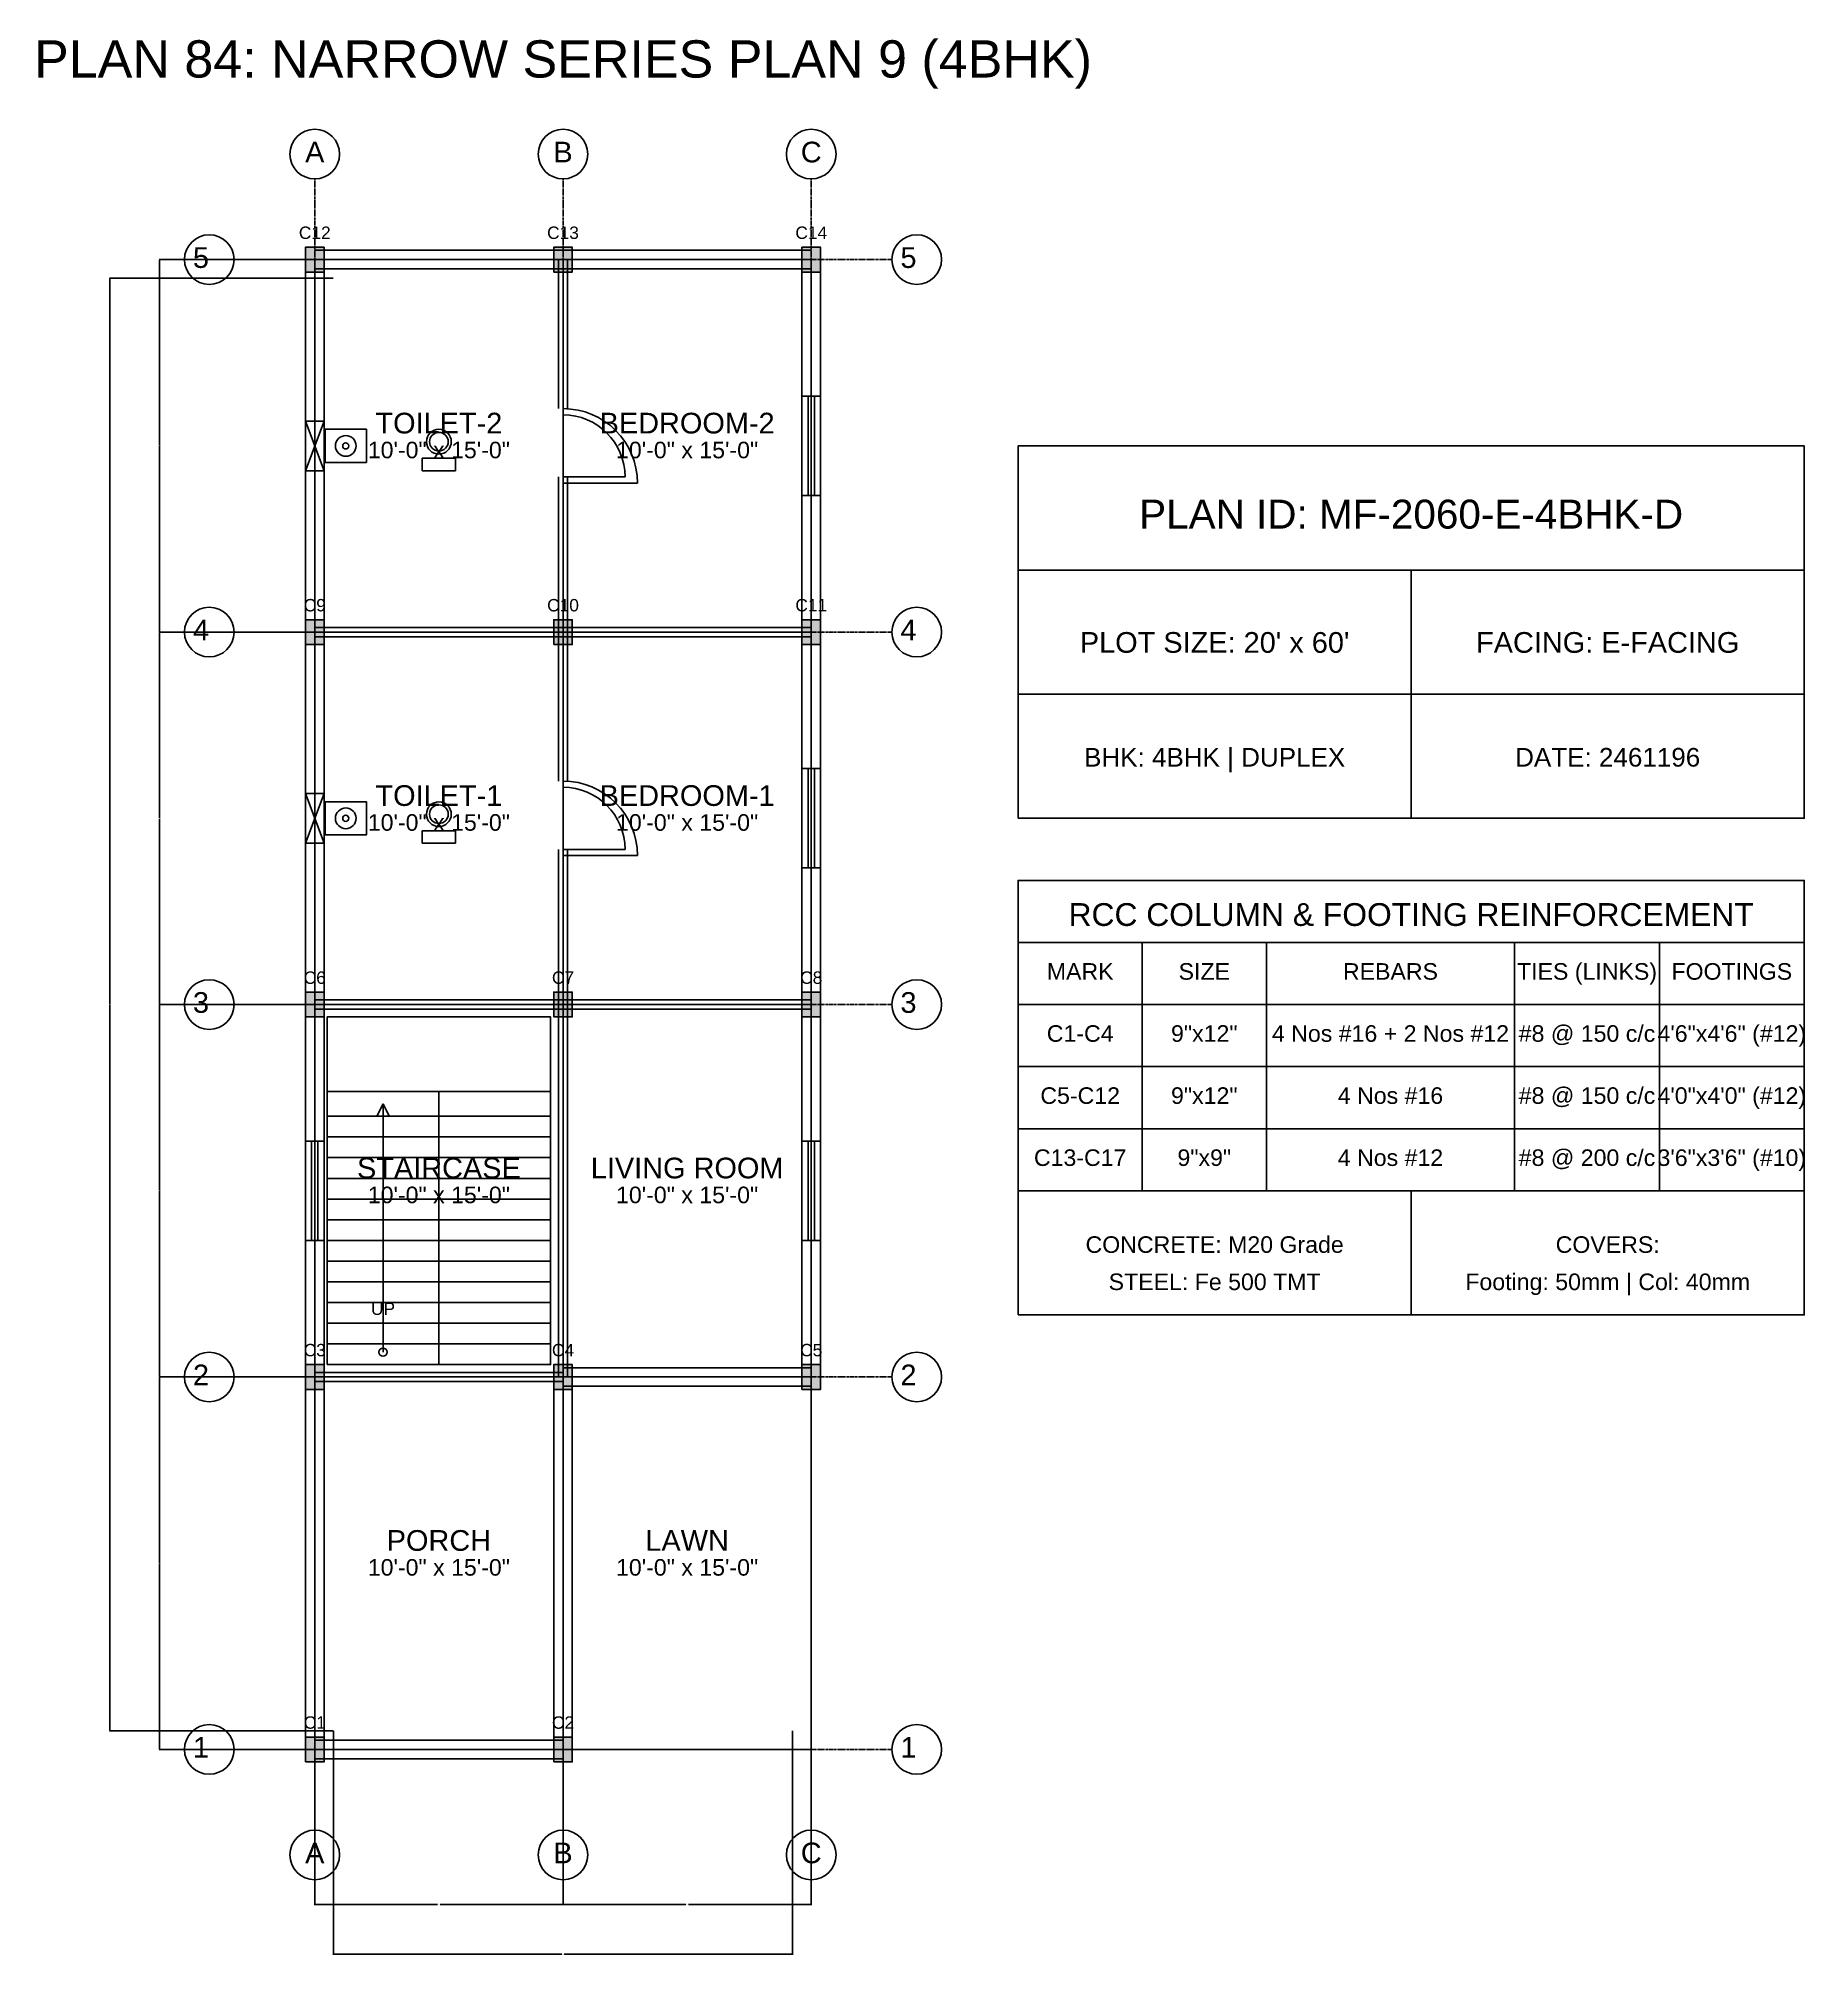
# Model space of a CAD drawing. Header units: inches. Extents: x -134 to 23580, y -99 to 23207.
# Drawn here: x 7366 to 8220, y 19901 to 20827 of the extents above; entities that cross this region are included whole.
import ezdxf
from ezdxf.enums import TextEntityAlignment as Align

# ---------------------------------------------------------------- set-up
doc = ezdxf.new("R2010")
doc.units = ezdxf.units.IN
doc.header["$MEASUREMENT"] = 0
doc.linetypes.add('CENTER', pattern=[2, 1.25, -0.25, 0.25, -0.25])
for name, color, linetype in [('A-COL-HATCH', 251, 'Continuous'), ('A-COLUMN', 1, 'Continuous'), ('A-DIM', 5, 'Continuous'), ('A-DOOR', 30, 'Continuous'), ('A-FIXTURE', 8, 'Continuous'), ('A-STAIR', 6, 'Continuous'), ('A-TEXT', 2, 'Continuous'), ('A-WALL-EXT', 7, 'Continuous'), ('A-WALL-INT', 9, 'Continuous'), ('A-WINDOW', 4, 'Continuous'), ('S-BEAM-FRAMING', 2, 'Continuous'), ('S-BUBBLE', 4, 'Continuous'), ('S-GRID-CENTER', 8, 'CENTER'), ('S-TABLE', 7, 'Continuous'), ('S-TEXT', 3, 'Continuous')]:
    doc.layers.add(name, color=color, linetype=linetype)
doc.styles.get("Standard").update_dxf_attribs({"font": 'arial.ttf'})
doc.dimstyles.get("Standard").update_dxf_attribs({"dimtxt": 0.18, "dimasz": 0.18, "dimexe": 0.18, "dimexo": 0.0625, "dimgap": 0.09, "dimtad": 0, "dimtih": 1, "dimtoh": 1, "dimdec": 4, "dimzin": 0, "dimdsep": 46, "dimtxsty": 'Standard', "dimcen": 0.09, "dimadec": 0, "dimazin": 0, "dimtfac": 1, "dimtdec": 4, "dimtofl": 0, "dimtmove": 0, "dimatfit": 3, "dimfxl": 1, "dimtolj": 1, "dimtzin": 0, "dimarcsym": 0})

msp = doc.modelspace()

# ---------------------------------------------------------------- texts
at = {"layer": 'A-TEXT'}
for s, height, p in [('PLAN 84: NARROW SERIES PLAN 9 (4BHK)', 18, (7620, 20808)), ('C12', 6, (7500, 20730)), ('C13', 6, (7620, 20730)), ('C14', 6, (7740, 20730)), ('TOILET-2', 10, (7560, 20636)), ('BEDROOM-2', 10, (7680, 20636)), ('10\'-0" x 15\'-0"', 8, (7560, 20624)), ('10\'-0" x 15\'-0"', 8, (7680, 20624)), ('PLAN ID: MF-2060-E-4BHK-D', 14, (8030, 20590)), ('C9', 6, (7500, 20550)), ('C10', 6, (7620, 20550)), ('C11', 6, (7740, 20550)), ("PLOT SIZE: 20' x 60'", 10, (7935, 20530)), ('FACING: E-FACING', 10, (8125, 20530)), ('BHK: 4BHK | DUPLEX', 9, (7935, 20475)), ('DATE: 2461196', 9, (8125, 20475)), ('TOILET-1', 10, (7560, 20456)), ('BEDROOM-1', 10, (7680, 20456)), ('10\'-0" x 15\'-0"', 8, (7560, 20444)), ('10\'-0" x 15\'-0"', 8, (7680, 20444)), ('C6', 6, (7500, 20370)), ('C7', 6, (7620, 20370)), ('C8', 6, (7740, 20370)), ('STAIRCASE', 10, (7560, 20276)), ('LIVING ROOM', 10, (7680, 20276)), ('10\'-0" x 15\'-0"', 8, (7560, 20264)), ('10\'-0" x 15\'-0"', 8, (7680, 20264)), ('UP', 6, (7533, 20210)), ('C3', 6, (7500, 20190)), ('C4', 6, (7620, 20190)), ('C5', 6, (7740, 20190)), ('PORCH', 10, (7560, 20096)), ('LAWN', 10, (7680, 20096)), ('10\'-0" x 15\'-0"', 8, (7560, 20084)), ('10\'-0" x 15\'-0"', 8, (7680, 20084)), ('C1', 6, (7500, 20010)), ('C2', 6, (7620, 20010))]:
    msp.add_text(s, height=height, dxfattribs=at).set_placement(p, align=Align.CENTER)
at = {"layer": 'S-TEXT'}
for s, height, p in [('A', 10, (7500, 20767)), ('B', 10, (7620, 20767)), ('C', 10, (7740, 20767)), ('5', 10, (7445, 20716)), ('5', 10, (7787, 20716)), ('4', 10, (7445, 20536)), ('4', 10, (7787, 20536)), ('RCC COLUMN & FOOTING REINFORCEMENT', 11, (8030, 20398)), ('MARK', 8, (7870, 20372)), ('SIZE', 8, (7930, 20372)), ('REBARS', 8, (8020, 20372)), ('TIES (LINKS)', 8, (8115, 20372)), ('FOOTINGS', 8, (8185, 20372)), ('3', 10, (7445, 20356)), ('3', 10, (7787, 20356)), ('C1-C4', 8, (7870, 20342)), ('9"x12"', 8, (7930, 20342)), ('4 Nos #16 + 2 Nos #12', 8, (8020, 20342)), ('#8 @ 150 c/c', 8, (8115, 20342)), ('4\'6"x4\'6" (#12)', 8, (8185, 20342)), ('C5-C12', 8, (7870, 20312)), ('9"x12"', 8, (7930, 20312)), ('4 Nos #16', 8, (8020, 20312)), ('#8 @ 150 c/c', 8, (8115, 20312)), ('4\'0"x4\'0" (#12)', 8, (8185, 20312)), ('C13-C17', 8, (7870, 20282)), ('9"x9"', 8, (7930, 20282)), ('4 Nos #12', 8, (8020, 20282)), ('#8 @ 200 c/c', 8, (8115, 20282)), ('3\'6"x3\'6" (#10)', 8, (8185, 20282)), ('CONCRETE: M20 Grade', 8, (7935, 20240)), ('COVERS:', 8, (8125, 20240)), ('STEEL: Fe 500 TMT', 8, (7935, 20222)), ('Footing: 50mm | Col: 40mm', 8, (8125, 20222)), ('2', 10, (7445, 20176)), ('2', 10, (7787, 20176)), ('1', 10, (7445, 19996)), ('1', 10, (7787, 19996)), ('A', 10, (7500, 19945)), ('B', 10, (7620, 19945)), ('C', 10, (7740, 19945))]:
    msp.add_text(s, height=height, dxfattribs=at).set_placement(p, align=Align.CENTER)

# ---------------------------------------------------------------- blocks, each defined once
blk = doc.blocks.new('*D724')
at = {"layer": 'A-DIM', "color": 0, "lineweight": -2, "transparency": 16777216}
for p, q in [((7500, 20008.94), (7500, 19924.82)), ((7620, 20008.94), (7620, 19924.82)), ((7500.18, 19925), (7559.41, 19925)), ((7619.82, 19925), (7560.59, 19925))]:
    blk.add_line(p, q, dxfattribs=at)
at = {"layer": 'A-DIM', "color": 0, "transparency": 16777216}
for points in [[(7500.18, 19925.03), (7500.18, 19924.97), (7500, 19925)], [(7619.82, 19925.03), (7619.82, 19924.97), (7620, 19925)]]:
    blk.add_solid(points, dxfattribs=at)
at = {"layer": 'Defpoints', "color": 0, "transparency": 16777216}
for p in [(7500, 20009), (7620, 20009), (7620, 19925)]:
    blk.add_point(p, dxfattribs=at)
at = {"layer": 'A-DIM', "color": 0, "transparency": 16777216, "insert": (7560, 19925), "char_height": 0.18, "attachment_point": 5}
blk.add_mtext('\\A1;120.0000', dxfattribs=at)
blk = doc.blocks.new('*D725')
at = {"layer": 'A-DIM', "color": 0, "lineweight": -2, "transparency": 16777216}
for p, q in [((7620, 20008.94), (7620, 19924.82)), ((7740, 20008.94), (7740, 19924.82)), ((7620.18, 19925), (7679.41, 19925)), ((7739.82, 19925), (7680.59, 19925))]:
    blk.add_line(p, q, dxfattribs=at)
at = {"layer": 'A-DIM', "color": 0, "transparency": 16777216}
for points in [[(7620.18, 19925.03), (7620.18, 19924.97), (7620, 19925)], [(7739.82, 19925.03), (7739.82, 19924.97), (7740, 19925)]]:
    blk.add_solid(points, dxfattribs=at)
at = {"layer": 'Defpoints', "color": 0, "transparency": 16777216}
for p in [(7620, 20009), (7740, 20009), (7740, 19925)]:
    blk.add_point(p, dxfattribs=at)
at = {"layer": 'A-DIM', "color": 0, "transparency": 16777216, "insert": (7680, 19925), "char_height": 0.18, "attachment_point": 5}
blk.add_mtext('\\A1;120.0000', dxfattribs=at)
blk = doc.blocks.new('*D726')
at = {"layer": 'A-DIM', "color": 0, "lineweight": -2, "transparency": 16777216}
for p, q in [((7509, 20008.94), (7509, 19900.82)), ((7731, 20008.94), (7731, 19900.82)), ((7509.18, 19901), (7619.4, 19901)), ((7730.82, 19901), (7620.6, 19901))]:
    blk.add_line(p, q, dxfattribs=at)
at = {"layer": 'A-DIM', "color": 0, "transparency": 16777216}
for points in [[(7509.18, 19901.03), (7509.18, 19900.97), (7509, 19901)], [(7730.82, 19901.03), (7730.82, 19900.97), (7731, 19901)]]:
    blk.add_solid(points, dxfattribs=at)
at = {"layer": 'Defpoints', "color": 0, "transparency": 16777216}
for p in [(7509, 20009), (7731, 20009), (7731, 19901)]:
    blk.add_point(p, dxfattribs=at)
at = {"layer": 'A-DIM', "color": 0, "transparency": 16777216, "insert": (7620, 19901), "char_height": 0.18, "attachment_point": 5}
blk.add_mtext('\\A1;222.0000', dxfattribs=at)
blk = doc.blocks.new('*D727')
at = {"layer": 'A-DIM', "color": 0, "lineweight": -2, "transparency": 16777216}
for p, q in [((7508.94, 20180), (7424.82, 20180)), ((7425, 20179.82), (7425, 20090.18)), ((7425, 20000.18), (7425, 20089.82)), ((7508.94, 20000), (7424.82, 20000))]:
    blk.add_line(p, q, dxfattribs=at)
at = {"layer": 'A-DIM', "color": 0, "transparency": 16777216}
for points in [[(7424.97, 20179.82), (7425.03, 20179.82), (7425, 20180)], [(7424.97, 20000.18), (7425.03, 20000.18), (7425, 20000)]]:
    blk.add_solid(points, dxfattribs=at)
at = {"layer": 'Defpoints', "color": 0, "transparency": 16777216}
for p in [(7425, 20180), (7509, 20180), (7509, 20000)]:
    blk.add_point(p, dxfattribs=at)
at = {"layer": 'A-DIM', "color": 0, "transparency": 16777216, "insert": (7425, 20090), "char_height": 0.18, "attachment_point": 5}
blk.add_mtext('\\A1;180.0000', dxfattribs=at)
blk = doc.blocks.new('*D728')
at = {"layer": 'A-DIM', "color": 0, "lineweight": -2, "transparency": 16777216}
for p, q in [((7508.94, 20360), (7424.82, 20360)), ((7425, 20359.82), (7425, 20270.18)), ((7425, 20180.18), (7425, 20269.82)), ((7508.94, 20180), (7424.82, 20180))]:
    blk.add_line(p, q, dxfattribs=at)
at = {"layer": 'A-DIM', "color": 0, "transparency": 16777216}
for points in [[(7424.97, 20359.82), (7425.03, 20359.82), (7425, 20360)], [(7424.97, 20180.18), (7425.03, 20180.18), (7425, 20180)]]:
    blk.add_solid(points, dxfattribs=at)
at = {"layer": 'Defpoints', "color": 0, "transparency": 16777216}
for p in [(7425, 20360), (7509, 20360), (7509, 20180)]:
    blk.add_point(p, dxfattribs=at)
at = {"layer": 'A-DIM', "color": 0, "transparency": 16777216, "insert": (7425, 20270), "char_height": 0.18, "attachment_point": 5}
blk.add_mtext('\\A1;180.0000', dxfattribs=at)
blk = doc.blocks.new('*D729')
at = {"layer": 'A-DIM', "color": 0, "lineweight": -2, "transparency": 16777216}
for p, q in [((7508.94, 20540), (7424.82, 20540)), ((7425, 20539.82), (7425, 20450.18)), ((7425, 20360.18), (7425, 20449.82)), ((7508.94, 20360), (7424.82, 20360))]:
    blk.add_line(p, q, dxfattribs=at)
at = {"layer": 'A-DIM', "color": 0, "transparency": 16777216}
for points in [[(7424.97, 20539.82), (7425.03, 20539.82), (7425, 20540)], [(7424.97, 20360.18), (7425.03, 20360.18), (7425, 20360)]]:
    blk.add_solid(points, dxfattribs=at)
at = {"layer": 'Defpoints', "color": 0, "transparency": 16777216}
for p in [(7425, 20540), (7509, 20540), (7509, 20360)]:
    blk.add_point(p, dxfattribs=at)
at = {"layer": 'A-DIM', "color": 0, "transparency": 16777216, "insert": (7425, 20450), "char_height": 0.18, "attachment_point": 5}
blk.add_mtext('\\A1;180.0000', dxfattribs=at)
blk = doc.blocks.new('*D730')
at = {"layer": 'A-DIM', "color": 0, "lineweight": -2, "transparency": 16777216}
for p, q in [((7508.94, 20720), (7424.82, 20720)), ((7425, 20719.82), (7425, 20630.18)), ((7425, 20540.18), (7425, 20629.82)), ((7508.94, 20540), (7424.82, 20540))]:
    blk.add_line(p, q, dxfattribs=at)
at = {"layer": 'A-DIM', "color": 0, "transparency": 16777216}
for points in [[(7424.97, 20719.82), (7425.03, 20719.82), (7425, 20720)], [(7424.97, 20540.18), (7425.03, 20540.18), (7425, 20540)]]:
    blk.add_solid(points, dxfattribs=at)
at = {"layer": 'Defpoints', "color": 0, "transparency": 16777216}
for p in [(7425, 20720), (7509, 20720), (7509, 20540)]:
    blk.add_point(p, dxfattribs=at)
at = {"layer": 'A-DIM', "color": 0, "transparency": 16777216, "insert": (7425, 20630), "char_height": 0.18, "attachment_point": 5}
blk.add_mtext('\\A1;180.0000', dxfattribs=at)
blk = doc.blocks.new('*D731')
at = {"layer": 'A-DIM', "color": 0, "lineweight": -2, "transparency": 16777216}
for p, q in [((7508.94, 20711), (7400.82, 20711)), ((7401, 20710.82), (7401, 20360.18)), ((7401, 20009.18), (7401, 20359.82)), ((7508.94, 20009), (7400.82, 20009))]:
    blk.add_line(p, q, dxfattribs=at)
at = {"layer": 'A-DIM', "color": 0, "transparency": 16777216}
for points in [[(7400.97, 20710.82), (7401.03, 20710.82), (7401, 20711)], [(7400.97, 20009.18), (7401.03, 20009.18), (7401, 20009)]]:
    blk.add_solid(points, dxfattribs=at)
at = {"layer": 'Defpoints', "color": 0, "transparency": 16777216}
for p in [(7401, 20711), (7509, 20711), (7509, 20009)]:
    blk.add_point(p, dxfattribs=at)
at = {"layer": 'A-DIM', "color": 0, "transparency": 16777216, "insert": (7401, 20360), "char_height": 0.18, "attachment_point": 5}
blk.add_mtext('\\A1;702.0000', dxfattribs=at)

# ---------------------------------------------------------------- dimensions: what is measured, and where the dimension line sits
at = {"layer": 'A-DIM'}
for base, p1, p2, picture, middle in [((7425, 20720), (7509, 20540), (7509, 20720), '*D730', (7425, 20630)), ((7401, 20711), (7509, 20009), (7509, 20711), '*D731', (7401, 20360)), ((7425, 20540), (7509, 20360), (7509, 20540), '*D729', (7425, 20450)), ((7425, 20360), (7509, 20180), (7509, 20360), '*D728', (7425, 20270)), ((7425, 20180), (7509, 20000), (7509, 20180), '*D727', (7425, 20090))]:
    dim = msp.add_linear_dim(base=base, p1=p1, p2=p2, angle=90, dimstyle='Standard', dxfattribs=at)
    dim.commit()
    dim.dimension.update_dxf_attribs({"geometry": picture, "text_midpoint": middle})
for base, p1, p2, picture, middle in [((7620, 19925), (7500, 20009), (7620, 20009), '*D724', (7560, 19925)), ((7731, 19901), (7509, 20009), (7731, 20009), '*D726', (7620, 19901)), ((7740, 19925), (7620, 20009), (7740, 20009), '*D725', (7680, 19925))]:
    dim = msp.add_linear_dim(base=base, p1=p1, p2=p2, dimstyle='Standard', dxfattribs=at)
    dim.commit()
    dim.dimension.update_dxf_attribs({"geometry": picture, "text_midpoint": middle})

# ---------------------------------------------------------------- linework, layer by layer
at = {"layer": 'A-COL-HATCH'}
for points in [[(7495.5, 20714), (7504.5, 20714), (7495.5, 20726), (7504.5, 20726)], [(7615.5, 20714), (7624.5, 20714), (7615.5, 20726), (7624.5, 20726)], [(7735.5, 20714), (7744.5, 20714), (7735.5, 20726), (7744.5, 20726)], [(7495.5, 20534), (7504.5, 20534), (7495.5, 20546), (7504.5, 20546)], [(7615.5, 20534), (7624.5, 20534), (7615.5, 20546), (7624.5, 20546)], [(7735.5, 20534), (7744.5, 20534), (7735.5, 20546), (7744.5, 20546)], [(7495.5, 20354), (7504.5, 20354), (7495.5, 20366), (7504.5, 20366)], [(7615.5, 20354), (7624.5, 20354), (7615.5, 20366), (7624.5, 20366)], [(7735.5, 20354), (7744.5, 20354), (7735.5, 20366), (7744.5, 20366)], [(7495.5, 20174), (7504.5, 20174), (7495.5, 20186), (7504.5, 20186)], [(7615.5, 20174), (7624.5, 20174), (7615.5, 20186), (7624.5, 20186)], [(7735.5, 20174), (7744.5, 20174), (7735.5, 20186), (7744.5, 20186)], [(7495.5, 19994), (7504.5, 19994), (7495.5, 20006), (7504.5, 20006)], [(7615.5, 19994), (7624.5, 19994), (7615.5, 20006), (7624.5, 20006)]]:
    msp.add_solid(points, dxfattribs=at)
at = {"layer": 'A-COLUMN'}
for points in [[(7495.5, 20714), (7504.5, 20714), (7504.5, 20726), (7495.5, 20726)], [(7615.5, 20714), (7624.5, 20714), (7624.5, 20726), (7615.5, 20726)], [(7735.5, 20714), (7744.5, 20714), (7744.5, 20726), (7735.5, 20726)], [(7495.5, 20534), (7504.5, 20534), (7504.5, 20546), (7495.5, 20546)], [(7615.5, 20534), (7624.5, 20534), (7624.5, 20546), (7615.5, 20546)], [(7735.5, 20534), (7744.5, 20534), (7744.5, 20546), (7735.5, 20546)], [(7495.5, 20354), (7504.5, 20354), (7504.5, 20366), (7495.5, 20366)], [(7615.5, 20354), (7624.5, 20354), (7624.5, 20366), (7615.5, 20366)], [(7735.5, 20354), (7744.5, 20354), (7744.5, 20366), (7735.5, 20366)], [(7495.5, 20174), (7504.5, 20174), (7504.5, 20186), (7495.5, 20186)], [(7615.5, 20174), (7624.5, 20174), (7624.5, 20186), (7615.5, 20186)], [(7735.5, 20174), (7744.5, 20174), (7744.5, 20186), (7735.5, 20186)], [(7495.5, 19994), (7504.5, 19994), (7504.5, 20006), (7495.5, 20006)], [(7615.5, 19994), (7624.5, 19994), (7624.5, 20006), (7615.5, 20006)]]:
    msp.add_lwpolyline(points, close=True, dxfattribs=at)
at = {"layer": 'A-DOOR'}
for p, q in [((7620, 20615), (7650, 20615)), ((7620, 20612), (7656, 20612)), ((7620, 20435), (7650, 20435)), ((7620, 20432), (7656, 20432))]:
    msp.add_line(p, q, dxfattribs=at)
for centre, radius in [((7620, 20612), 36), ((7620, 20615), 30), ((7620, 20432), 36), ((7620, 20435), 30)]:
    msp.add_arc(centre, radius, 0, 90, dxfattribs=at)
at = {"layer": 'A-FIXTURE'}
for points in [[(7505, 20622), (7525, 20622), (7525, 20638), (7505, 20638)], [(7552, 20618), (7568, 20618), (7568, 20624), (7552, 20624)], [(7505, 20442), (7525, 20442), (7525, 20458), (7505, 20458)], [(7552, 20438), (7568, 20438), (7568, 20444), (7552, 20444)]]:
    msp.add_lwpolyline(points, close=True, dxfattribs=at)
for centre, radius in [((7515, 20630), 5), ((7560, 20632), 6), ((7560, 20632), 4.5), ((7515, 20630), 1.5), ((7515, 20450), 5), ((7515, 20450), 1.5), ((7560, 20452), 6), ((7560, 20452), 4.5)]:
    msp.add_circle(centre, radius, dxfattribs=at)
at = {"layer": 'A-STAIR'}
for p, q in [((7506, 20318), (7614, 20318)), ((7533, 20312), (7530, 20306)), ((7533, 20192), (7533, 20312)), ((7533, 20312), (7536, 20306)), ((7560, 20186), (7560, 20318)), ((7506, 20306), (7560, 20306)), ((7560, 20306), (7614, 20306)), ((7506, 20296), (7560, 20296)), ((7560, 20296), (7614, 20296)), ((7506, 20286), (7560, 20286)), ((7560, 20286), (7614, 20286)), ((7506, 20276), (7560, 20276)), ((7560, 20276), (7614, 20276)), ((7506, 20266), (7560, 20266)), ((7560, 20266), (7614, 20266)), ((7506, 20256), (7560, 20256)), ((7560, 20256), (7614, 20256)), ((7506, 20246), (7560, 20246)), ((7560, 20246), (7614, 20246)), ((7506, 20236), (7560, 20236)), ((7560, 20236), (7614, 20236)), ((7506, 20226), (7560, 20226)), ((7560, 20226), (7614, 20226)), ((7506, 20216), (7560, 20216)), ((7560, 20216), (7614, 20216)), ((7506, 20206), (7560, 20206)), ((7560, 20206), (7614, 20206)), ((7506, 20196), (7560, 20196)), ((7560, 20196), (7614, 20196))]:
    msp.add_line(p, q, dxfattribs=at)
msp.add_lwpolyline([(7506, 20186), (7614, 20186), (7614, 20354), (7506, 20354)], close=True, dxfattribs=at)
msp.add_circle((7533, 20192), 2, dxfattribs=at)
at = {"layer": 'A-WALL-EXT'}
for p, q in [((7495.5, 20642), (7495.5, 20720)), ((7500, 20724.5), (7620, 20724.5)), ((7504.5, 20642), (7504.5, 20720)), ((7620, 20724.5), (7740, 20724.5)), ((7735.5, 20654), (7735.5, 20720)), ((7744.5, 20654), (7744.5, 20720)), ((7500, 20715.5), (7620, 20715.5)), ((7620, 20715.5), (7740, 20715.5)), ((7495.5, 20540), (7495.5, 20618)), ((7504.5, 20540), (7504.5, 20618)), ((7735.5, 20540), (7735.5, 20606)), ((7744.5, 20540), (7744.5, 20606)), ((7840, 20570), (8220, 20570)), ((8030, 20450), (8030, 20570)), ((7495.5, 20462), (7495.5, 20540)), ((7504.5, 20462), (7504.5, 20540)), ((7735.5, 20474), (7735.5, 20540)), ((7744.5, 20474), (7744.5, 20540)), ((7840, 20510), (8220, 20510)), ((7495.5, 20360), (7495.5, 20438)), ((7504.5, 20360), (7504.5, 20438)), ((7735.5, 20360), (7735.5, 20426)), ((7744.5, 20360), (7744.5, 20426)), ((7495.5, 20294), (7495.5, 20360)), ((7504.5, 20294), (7504.5, 20360)), ((7735.5, 20294), (7735.5, 20360)), ((7744.5, 20294), (7744.5, 20360)), ((7495.5, 20180), (7495.5, 20246)), ((7504.5, 20180), (7504.5, 20246)), ((7735.5, 20180), (7735.5, 20246)), ((7744.5, 20180), (7744.5, 20246)), ((7620, 20184.5), (7740, 20184.5)), ((7495.5, 20000), (7495.5, 20180)), ((7504.5, 20000), (7504.5, 20180)), ((7615.5, 20000), (7615.5, 20180)), ((7620, 20175.5), (7740, 20175.5)), ((7624.5, 20000), (7624.5, 20180)), ((7500, 20004.5), (7620, 20004.5)), ((7500, 19995.5), (7620, 19995.5))]:
    msp.add_line(p, q, dxfattribs=at)
msp.add_lwpolyline([(7840, 20450), (8220, 20450), (8220, 20630), (7840, 20630)], close=True, dxfattribs=at)
at = {"layer": 'A-WALL-INT'}
for p, q in [((7617.75, 20648), (7617.75, 20720)), ((7622.25, 20648), (7622.25, 20720)), ((7617.75, 20540), (7617.75, 20615)), ((7622.25, 20540), (7622.25, 20615)), ((7500, 20542.25), (7620, 20542.25)), ((7620, 20542.25), (7740, 20542.25)), ((7500, 20537.75), (7620, 20537.75)), ((7617.75, 20468), (7617.75, 20540)), ((7620, 20537.75), (7740, 20537.75)), ((7622.25, 20468), (7622.25, 20540)), ((7617.75, 20360), (7617.75, 20435)), ((7622.25, 20360), (7622.25, 20435)), ((7500, 20362.25), (7620, 20362.25)), ((7500, 20357.75), (7620, 20357.75)), ((7617.75, 20180), (7617.75, 20360)), ((7620, 20362.25), (7740, 20362.25)), ((7620, 20357.75), (7740, 20357.75)), ((7622.25, 20180), (7622.25, 20360)), ((7500, 20182.25), (7620, 20182.25)), ((7500, 20177.75), (7620, 20177.75))]:
    msp.add_line(p, q, dxfattribs=at)
at = {"layer": 'A-WINDOW'}
for p, q in [((7738.5, 20606), (7738.5, 20654)), ((7741.5, 20606), (7741.5, 20654)), ((7495.5, 20618), (7504.5, 20642)), ((7495.5, 20642), (7504.5, 20618)), ((7738.5, 20426), (7738.5, 20474)), ((7741.5, 20426), (7741.5, 20474)), ((7495.5, 20438), (7504.5, 20462)), ((7495.5, 20462), (7504.5, 20438)), ((7498.5, 20246), (7498.5, 20294)), ((7501.5, 20246), (7501.5, 20294)), ((7738.5, 20246), (7738.5, 20294)), ((7741.5, 20246), (7741.5, 20294))]:
    msp.add_line(p, q, dxfattribs=at)
for points in [[(7735.5, 20606), (7744.5, 20606), (7744.5, 20654), (7735.5, 20654)], [(7495.5, 20618), (7504.5, 20618), (7504.5, 20642), (7495.5, 20642)], [(7735.5, 20426), (7744.5, 20426), (7744.5, 20474), (7735.5, 20474)], [(7495.5, 20438), (7504.5, 20438), (7504.5, 20462), (7495.5, 20462)], [(7495.5, 20246), (7504.5, 20246), (7504.5, 20294), (7495.5, 20294)], [(7735.5, 20246), (7744.5, 20246), (7744.5, 20294), (7735.5, 20294)]]:
    msp.add_lwpolyline(points, close=True, dxfattribs=at)
at = {"layer": 'S-BEAM-FRAMING'}
for p, q in [((7500, 20000), (7500, 20720)), ((7500, 20720), (7740, 20720)), ((7620, 20000), (7620, 20720)), ((7740, 20000), (7740, 20720)), ((7500, 20540), (7740, 20540)), ((7500, 20360), (7740, 20360)), ((7500, 20180), (7740, 20180)), ((7500, 20000), (7740, 20000))]:
    msp.add_line(p, q, dxfattribs=at)
at = {"layer": 'S-BUBBLE'}
for centre in [(7500, 20771), (7620, 20771), (7740, 20771), (7449, 20720), (7791, 20720), (7449, 20540), (7791, 20540), (7449, 20360), (7791, 20360), (7449, 20180), (7791, 20180), (7449, 20000), (7791, 20000), (7500, 19949), (7620, 19949), (7740, 19949)]:
    msp.add_circle(centre, 12, dxfattribs=at)
at = {"layer": 'S-GRID-CENTER'}
for p, q in [((7500, 19961), (7500, 20759)), ((7620, 19961), (7620, 20759)), ((7740, 19961), (7740, 20759)), ((7461, 20720), (7779, 20720)), ((7461, 20540), (7779, 20540)), ((7461, 20360), (7779, 20360)), ((7461, 20180), (7779, 20180)), ((7461, 20000), (7779, 20000))]:
    msp.add_line(p, q, dxfattribs=at)
at = {"layer": 'S-TABLE'}
for points in [[(7840, 20390), (8220, 20390), (8220, 20420), (7840, 20420)], [(7840, 20360), (7900, 20360), (7900, 20390), (7840, 20390)], [(7900, 20360), (7960, 20360), (7960, 20390), (7900, 20390)], [(7960, 20360), (8080, 20360), (8080, 20390), (7960, 20390)], [(8080, 20360), (8150, 20360), (8150, 20390), (8080, 20390)], [(8150, 20360), (8220, 20360), (8220, 20390), (8150, 20390)], [(7840, 20330), (7900, 20330), (7900, 20360), (7840, 20360)], [(7900, 20330), (7960, 20330), (7960, 20360), (7900, 20360)], [(7960, 20330), (8080, 20330), (8080, 20360), (7960, 20360)], [(8080, 20330), (8150, 20330), (8150, 20360), (8080, 20360)], [(8150, 20330), (8220, 20330), (8220, 20360), (8150, 20360)], [(7840, 20300), (7900, 20300), (7900, 20330), (7840, 20330)], [(7900, 20300), (7960, 20300), (7960, 20330), (7900, 20330)], [(7960, 20300), (8080, 20300), (8080, 20330), (7960, 20330)], [(8080, 20300), (8150, 20300), (8150, 20330), (8080, 20330)], [(8150, 20300), (8220, 20300), (8220, 20330), (8150, 20330)], [(7840, 20270), (7900, 20270), (7900, 20300), (7840, 20300)], [(7900, 20270), (7960, 20270), (7960, 20300), (7900, 20300)], [(7960, 20270), (8080, 20270), (8080, 20300), (7960, 20300)], [(8080, 20270), (8150, 20270), (8150, 20300), (8080, 20300)], [(8150, 20270), (8220, 20270), (8220, 20300), (8150, 20300)], [(7840, 20210), (8030, 20210), (8030, 20270), (7840, 20270)], [(8030, 20210), (8220, 20210), (8220, 20270), (8030, 20270)]]:
    msp.add_lwpolyline(points, close=True, dxfattribs=at)

msp.set_redraw_order([(e.dxf.handle, doc.entitydb.next_handle()) for e in msp.query("TEXT MTEXT ATTDEF DIMENSION ARC_DIMENSION")])  # texts and dimensions are drawn at this point

doc.saveas('drawing.dxf')
